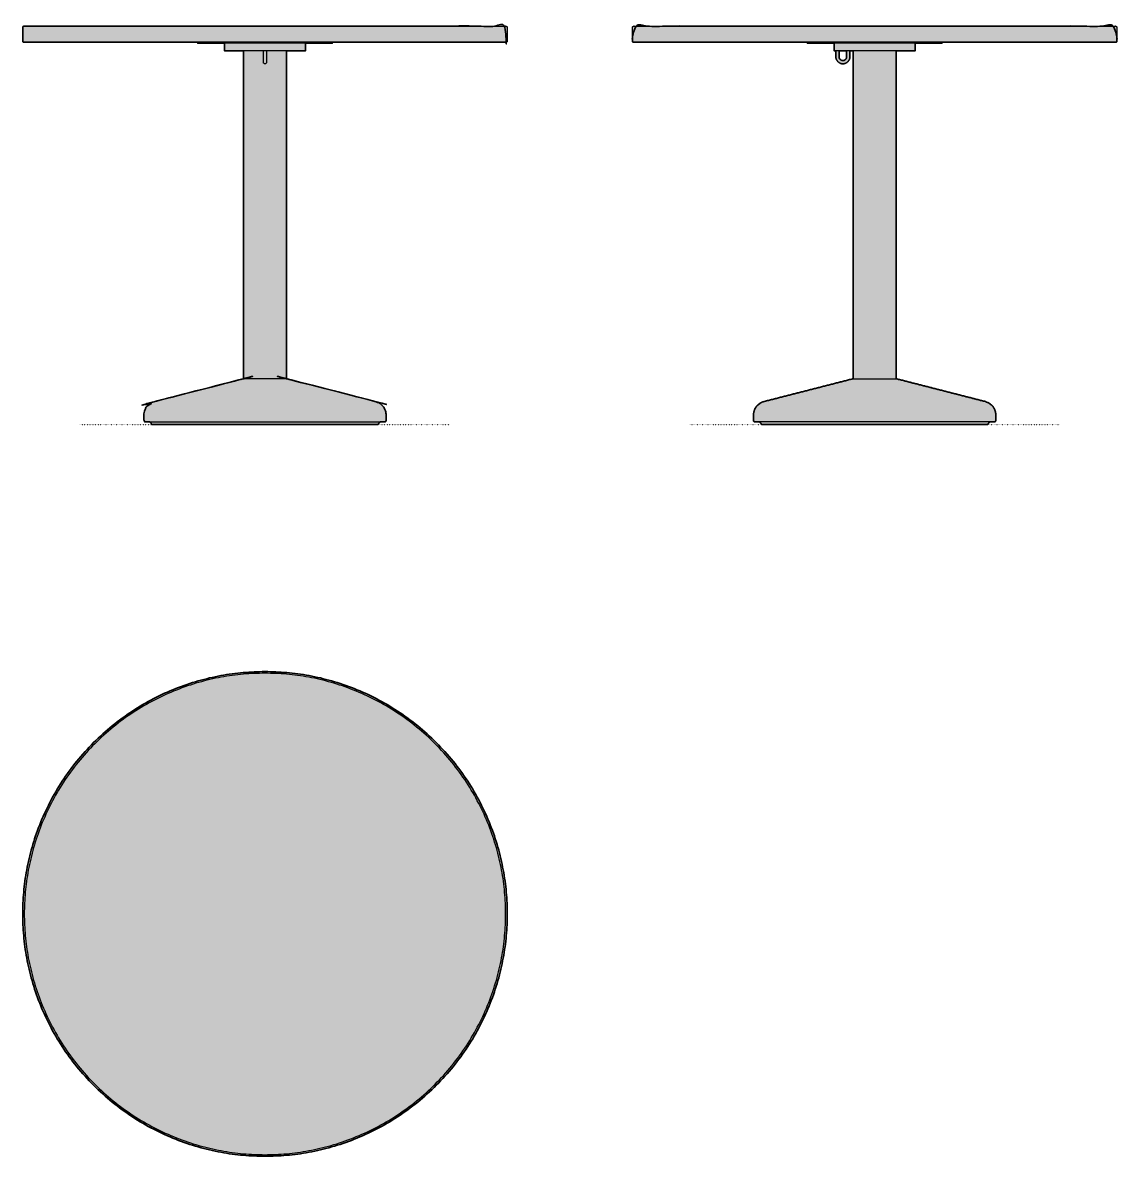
# Model space of a CAD drawing. Header units: millimetres. Extents: x -106 to 1927, y -1359 to 746.
import ezdxf

# ---------------------------------------------------------------- set-up
doc = ezdxf.new("R2010")
doc.units = ezdxf.units.MM
doc.linetypes.add('Dots', pattern=[1, 0, -1])
doc.layers.add('Blocks', color=7, linetype='Continuous')
doc.layers.add('Blocks$Fill', color=7, linetype='Continuous', true_color=0xffffff)
for name, color, linetype, lineweight, true_color in [('Blocks$Inner', 7, 'Continuous', 25, 0x007f00), ('Blocks$Outline', 7, 'Continuous', 35, 0xff3f3f), ('Groud', 7, 'Dots', 25, 0x243775)]:
    doc.layers.add(name, color=color, linetype=linetype, lineweight=lineweight, true_color=true_color)

# ---------------------------------------------------------------- blocks, each defined once
blk = doc.blocks.new('Ceramic Table Ø90 Top')
at = {"layer": 'Blocks$Fill'}
blk.add_hatch(color=256, dxfattribs=at).paths.add_polyline_path([(450, -450), (440, -449.9), (429.9, -449.6), (419.8, -449), (409.6, -448.2), (399.3, -447.1), (388.9, -445.8), (378.5, -444.3), (368.1, -442.5), (357.7, -440.4), (347.2, -438.1), (336.7, -435.5), (326.2, -432.6), (315.7, -429.5), (305.2, -426.1), (294.8, -422.4), (284.4, -418.4), (274, -414.2), (263.7, -409.6), (253.5, -404.8), (243.3, -399.7), (233.3, -394.4), (223.3, -388.7), (213.5, -382.8), (203.8, -376.6), (194.2, -370.2), (184.7, -363.5), (175.5, -356.6), (166.4, -349.4), (157.4, -341.9), (148.7, -334.2), (140.1, -326.3), (131.8, -318.2), (123.7, -309.9), (115.8, -301.3), (108.1, -292.6), (100.6, -283.6), (93.4, -274.5), (86.5, -265.3), (79.8, -255.8), (73.4, -246.2), (67.2, -236.5), (61.3, -226.7), (55.6, -216.7), (50.3, -206.7), (45.2, -196.5), (40.4, -186.3), (35.8, -176), (31.6, -165.6), (27.6, -155.2), (23.9, -144.8), (20.5, -134.3), (17.4, -123.8), (14.5, -113.3), (11.9, -102.8), (9.6, -92.3), (7.5, -81.9), (5.7, -71.5), (4.2, -61.1), (2.9, -50.7), (1.8, -40.4), (1, -30.2), (0.4, -20.1), (0.1, -10), (0, 0), (0.1, 10), (0.4, 20.1), (1, 30.2), (1.8, 40.4), (2.9, 50.7), (4.2, 61.1), (5.7, 71.5), (7.5, 81.9), (9.6, 92.3), (11.9, 102.8), (14.5, 113.3), (17.4, 123.8), (20.5, 134.3), (23.9, 144.8), (27.6, 155.2), (31.6, 165.6), (35.8, 176), (40.4, 186.3), (45.2, 196.5), (50.3, 206.7), (55.6, 216.7), (61.3, 226.7), (67.2, 236.5), (73.4, 246.2), (79.8, 255.8), (86.5, 265.3), (93.4, 274.5), (100.6, 283.6), (108.1, 292.6), (115.8, 301.3), (123.7, 309.9), (131.8, 318.2), (140.1, 326.3), (148.7, 334.2), (157.4, 341.9), (166.4, 349.4), (175.5, 356.6), (184.7, 363.5), (194.2, 370.2), (203.8, 376.6), (213.5, 382.8), (223.3, 388.7), (233.3, 394.4), (243.3, 399.7), (253.5, 404.8), (263.7, 409.6), (274, 414.2), (284.4, 418.4), (294.8, 422.4), (305.2, 426.1), (315.7, 429.5), (326.2, 432.6), (336.7, 435.5), (347.2, 438.1), (357.7, 440.4), (368.1, 442.5), (378.5, 444.3), (388.9, 445.8), (399.3, 447.1), (409.6, 448.2), (419.8, 449), (429.9, 449.6), (440, 449.9), (450, 450), (460, 449.9), (470.1, 449.6), (480.2, 449), (490.4, 448.2), (500.7, 447.1), (511.1, 445.8), (521.5, 444.3), (531.9, 442.5), (542.3, 440.4), (552.8, 438.1), (563.3, 435.5), (573.8, 432.6), (584.3, 429.5), (594.8, 426.1), (605.2, 422.4), (615.6, 418.4), (626, 414.2), (636.3, 409.6), (646.5, 404.8), (656.7, 399.7), (666.7, 394.4), (676.7, 388.7), (686.5, 382.8), (696.2, 376.6), (705.8, 370.2), (715.3, 363.5), (724.5, 356.6), (733.6, 349.4), (742.6, 341.9), (751.3, 334.2), (759.9, 326.3), (768.2, 318.2), (776.3, 309.9), (784.2, 301.3), (791.9, 292.6), (799.4, 283.6), (806.6, 274.5), (813.5, 265.3), (820.2, 255.8), (826.6, 246.2), (832.8, 236.5), (838.7, 226.7), (844.4, 216.7), (849.7, 206.7), (854.8, 196.5), (859.6, 186.3), (864.2, 176), (868.4, 165.6), (872.4, 155.2), (876.1, 144.8), (879.5, 134.3), (882.6, 123.8), (885.5, 113.3), (888.1, 102.8), (890.4, 92.3), (892.5, 81.9), (894.3, 71.5), (895.8, 61.1), (897.1, 50.7), (898.2, 40.4), (899, 30.2), (899.6, 20.1), (899.9, 10), (900, 0), (899.9, -10), (899.6, -20.1), (899, -30.2), (898.2, -40.4), (897.1, -50.7), (895.8, -61.1), (894.3, -71.5), (892.5, -81.9), (890.4, -92.3), (888.1, -102.8), (885.5, -113.3), (882.6, -123.8), (879.5, -134.3), (876.1, -144.8), (872.4, -155.2), (868.4, -165.6), (864.2, -176), (859.6, -186.3), (854.8, -196.5), (849.7, -206.7), (844.4, -216.7), (838.7, -226.7), (832.8, -236.5), (826.6, -246.2), (820.2, -255.8), (813.5, -265.3), (806.6, -274.5), (799.4, -283.6), (791.9, -292.6), (784.2, -301.3), (776.3, -309.9), (768.2, -318.2), (759.9, -326.3), (751.3, -334.2), (742.6, -341.9), (733.6, -349.4), (724.5, -356.6), (715.3, -363.5), (705.8, -370.2), (696.2, -376.6), (686.5, -382.8), (676.7, -388.7), (666.7, -394.4), (656.7, -399.7), (646.5, -404.8), (636.3, -409.6), (626, -414.2), (615.6, -418.4), (605.2, -422.4), (594.8, -426.1), (584.3, -429.5), (573.8, -432.6), (563.3, -435.5), (552.8, -438.1), (542.3, -440.4), (531.9, -442.5), (521.5, -444.3), (511.1, -445.8), (500.7, -447.1), (490.4, -448.2), (480.2, -449), (470.1, -449.6), (460, -449.9)], flags=0)
at = {"layer": 'Blocks$Inner'}
for points, knots in [([(450, 450), (0, 450), (0, 0), (0, -450), (450, -450)], [1413.716694, 1413.716694, 1413.716694, 2120.575041, 2120.575041, 2827.433388, 2827.433388, 2827.433388]), ([(450, 447), (3, 447), (3, 0), (3, -447), (450, -447)], [4245.862471, 4245.862471, 4245.862471, 4948.008152, 4948.008152, 5650.153833, 5650.153833, 5650.153833]), ([(450, -450), (900, -450), (900, 0), (900, 450), (450, 450)], [2827.433388, 2827.433388, 2827.433388, 3534.291735, 3534.291735, 4241.150082, 4241.150082, 4241.150082]), ([(450, -447), (897, -447), (897, 0), (897, 447), (450, 447)], [5650.153833, 5650.153833, 5650.153833, 6352.299514, 6352.299514, 7054.445195, 7054.445195, 7054.445195])]:
    blk.add_rational_spline(points, [1, 0.707106781187, 1, 0.707106781187, 1], degree=2, knots=knots, dxfattribs=at)
for points in [[(450, 450), (450, 450), (450, 447)], [(450, -447), (450, -450), (450, -450)]]:
    blk.add_rational_spline(points, [1, 0.707106780659, 1], degree=2, dxfattribs=at)
at = {"layer": 'Blocks$Outline'}
for points, knots in [([(450, -450), (0, -450), (0, 0), (0, 450), (450, 450)], [-2827.433388, -2827.433388, -2827.433388, -2120.575041, -2120.575041, -1413.716694, -1413.716694, -1413.716694]), ([(450, 450), (900, 450), (900, 0), (900, -450), (450, -450)], [-1413.716694, -1413.716694, -1413.716694, -706.858347, -706.858347, 0, 0, 0])]:
    blk.add_rational_spline(points, [1, 0.707106781187, 1, 0.707106781187, 1], degree=2, knots=knots, dxfattribs=at)
blk = doc.blocks.new('Ceramic Table Ø90 Side')
at = {"layer": 'Blocks$Fill'}
h = blk.add_hatch(color=256, dxfattribs=at)
h.paths.add_polyline_path([(384.7, 85), (549.2, 42.9), (549.7, 42.8), (550.2, 42.6), (550.7, 42.5), (551.2, 42.3), (551.7, 42.1), (552.2, 41.9), (552.7, 41.7), (553.2, 41.5), (553.7, 41.3), (554.2, 41.1), (554.7, 40.8), (555.1, 40.6), (555.6, 40.3), (556.1, 40), (556.5, 39.8), (557, 39.5), (557.4, 39.2), (557.8, 38.9), (558.3, 38.5), (558.7, 38.2), (559.1, 37.9), (559.5, 37.5), (559.9, 37.2), (560.3, 36.8), (560.7, 36.5), (561.1, 36.1), (561.5, 35.7), (561.9, 35.3), (562.2, 34.9), (562.6, 34.5), (562.9, 34.1), (563.2, 33.7), (563.6, 33.2), (564, 32.6), (564.4, 32.1), (564.7, 31.6), (565, 31), (565.4, 30.5), (565.7, 29.9), (566, 29.3), (566.2, 28.8), (566.5, 28.2), (566.8, 27.6), (567, 27), (567.2, 26.4), (567.4, 25.8), (567.6, 25.2), (567.8, 24.5), (568, 23.7), (568.2, 22.9), (568.3, 22), (568.5, 21.2), (568.6, 20.3), (568.6, 19.5), (568.7, 18.6), (568.7, 17.7), (568.7, 8), (568.7, 7.6), (568.6, 7.3), (568.5, 6.9), (568.3, 6.5), (568.1, 6.2), (567.8, 5.9), (567.5, 5.6), (567.2, 5.4), (566.8, 5.2), (566.4, 5.1), (566.1, 5), (565.7, 5), (565.7, 5), (565.7, 5), (558.1, 5), (558, 5), (558, 5), (557.9, 5), (557.8, 5), (557.7, 5), (557.7, 5), (557.6, 4.9), (557.5, 4.9), (557.4, 4.9), (557.3, 4.9), (557.3, 4.8), (557.2, 4.8), (557.1, 4.8), (557, 4.8), (557, 4.7), (556.9, 4.7), (556.8, 4.6), (556.8, 4.6), (556.7, 4.5), (556.6, 4.5), (556.6, 4.4), (556.5, 4.4), (556.4, 4.3), (556.4, 4.3), (556.3, 4.2), (556.3, 4.2), (556.2, 4.1), (556.2, 4), (556.1, 4), (556.1, 3.9), (556, 3.9), (556, 3.8), (554.4, 1.2), (554.3, 1), (554.2, 0.9), (554, 0.7), (553.9, 0.6), (553.7, 0.4), (553.5, 0.3), (553.3, 0.2), (553.1, 0.1), (552.9, 0.1), (552.7, 0), (552.5, 0), (552.3, 0), (552.3, 0), (135.1, 0), (135.1, 0), (134.9, 0), (134.7, 0), (134.5, 0.1), (134.3, 0.1), (134.1, 0.2), (133.9, 0.3), (133.7, 0.4), (133.5, 0.6), (133.4, 0.7), (133.2, 0.9), (133.1, 1), (133, 1.2), (131.4, 3.8), (131.4, 3.9), (131.3, 3.9), (131.3, 4), (131.3, 4), (131.2, 4.1), (131.2, 4.2), (131.1, 4.2), (131, 4.3), (131, 4.3), (130.9, 4.4), (130.9, 4.4), (130.8, 4.5), (130.7, 4.5), (130.7, 4.6), (130.6, 4.6), (130.5, 4.7), (130.5, 4.7), (130.4, 4.7), (130.3, 4.8), (130.2, 4.8), (130.2, 4.8), (130.1, 4.9), (130, 4.9), (129.9, 4.9), (129.9, 4.9), (129.8, 4.9), (129.7, 5), (129.6, 5), (129.6, 5), (129.5, 5), (129.4, 5), (129.3, 5), (123.5, 5), (122.2, 5), (121.8, 5), (121.7, 5), (121.7, 5), (121.7, 5), (121.7, 5), (121.7, 5), (121.7, 5), (121.3, 5), (121, 5.1), (120.6, 5.2), (120.2, 5.4), (119.9, 5.6), (119.6, 5.9), (119.3, 6.2), (119.1, 6.5), (118.9, 6.9), (118.8, 7.3), (118.7, 7.6), (118.7, 8), (118.7, 17.7), (118.7, 18.6), (118.8, 19.5), (118.8, 20.3), (118.9, 21.2), (119.1, 22), (119.2, 22.9), (119.4, 23.7), (119.6, 24.5), (119.8, 25.2), (120, 25.8), (120.2, 26.4), (120.4, 27), (120.7, 27.6), (120.9, 28.2), (121.2, 28.8), (121.4, 29.3), (121.7, 29.9), (122, 30.5), (122.4, 31), (122.7, 31.6), (123, 32.1), (123.4, 32.6), (123.8, 33.2), (124.2, 33.7), (124.5, 34.1), (124.9, 34.5), (125.2, 34.9), (125.6, 35.3), (125.9, 35.7), (126.3, 36.1), (126.7, 36.5), (127.1, 36.8), (127.5, 37.2), (127.9, 37.5), (128.3, 37.9), (128.7, 38.2), (129.1, 38.5), (129.6, 38.9), (130, 39.2), (130.4, 39.5), (130.9, 39.8), (131.4, 40), (131.8, 40.3), (132.3, 40.6), (132.8, 40.8), (133.2, 41.1), (133.7, 41.3), (134.2, 41.5), (134.7, 41.7), (135.2, 41.9), (135.7, 42.1), (136.2, 42.3), (136.7, 42.5), (137.2, 42.6), (137.7, 42.8), (138.3, 42.9), (302.7, 85), (302.7, 85), (303.7, 85), (303.7, 694), (297.7, 694), (297.7, 683), (297.7, 682.7), (297.7, 682.4), (297.7, 682.1), (297.7, 681.8), (297.6, 681.5), (297.6, 681.2), (297.5, 680.9), (297.5, 680.6), (297.4, 680.3), (297.4, 680), (297.3, 679.7), (297.2, 679.4), (297.1, 679.1), (297, 678.8), (296.9, 678.5), (296.8, 678.2), (296.7, 677.9), (296.5, 677.6), (296.4, 677.3), (296.3, 677), (296.1, 676.7), (295.9, 676.5), (295.8, 676.2), (295.6, 675.9), (295.4, 675.6), (295.2, 675.3), (295, 675.1), (294.8, 674.8), (294.6, 674.6), (294.4, 674.3), (294.1, 674.1), (293.9, 673.8), (293.7, 673.6), (293.4, 673.3), (293.2, 673.1), (292.9, 672.9), (292.6, 672.7), (292.4, 672.5), (292.1, 672.3), (291.8, 672.1), (291.5, 671.9), (291.3, 671.8), (291, 671.6), (290.7, 671.5), (290.4, 671.3), (290.1, 671.2), (289.8, 671), (289.5, 670.9), (289.2, 670.8), (288.9, 670.7), (288.6, 670.6), (288.3, 670.5), (288, 670.4), (287.7, 670.3), (287.4, 670.3), (287.1, 670.2), (286.8, 670.2), (286.5, 670.1), (286.2, 670.1), (285.9, 670.1), (285.6, 670), (285.3, 670), (285, 670), (284.7, 670), (284.4, 670), (284.1, 670), (283.8, 670), (283.5, 670.1), (283.2, 670.1), (282.9, 670.1), (282.6, 670.2), (282.3, 670.2), (282, 670.3), (281.7, 670.3), (281.4, 670.4), (281.1, 670.5), (280.8, 670.6), (280.5, 670.7), (280.2, 670.8), (279.9, 670.9), (279.6, 671), (279.3, 671.2), (279, 671.3), (278.7, 671.5), (278.4, 671.6), (278.2, 671.8), (277.9, 671.9), (277.6, 672.1), (277.3, 672.3), (277, 672.5), (276.8, 672.7), (276.5, 672.9), (276.3, 673.1), (276, 673.3), (275.8, 673.6), (275.5, 673.8), (275.3, 674.1), (275.1, 674.3), (274.8, 674.6), (274.6, 674.8), (274.4, 675.1), (274.2, 675.3), (274, 675.6), (273.8, 675.9), (273.6, 676.2), (273.5, 676.5), (273.3, 676.7), (273.2, 677), (273, 677.3), (272.9, 677.6), (272.7, 677.9), (272.6, 678.2), (272.5, 678.5), (272.4, 678.8), (272.3, 679.1), (272.2, 679.4), (272.1, 679.7), (272.1, 680), (272, 680.3), (271.9, 680.6), (271.9, 680.9), (271.8, 681.2), (271.8, 681.5), (271.8, 681.8), (271.7, 682.1), (271.7, 682.4), (271.7, 682.7), (271.7, 683), (271.7, 694), (268.7, 694), (268.7, 694), (268.7, 700), (268.7, 708), (218.7, 708), (218.7, 708), (218.7, 710), (-104.3, 710), (-104.3, 710), (-104.3, 710), (-104.4, 710), (-104.4, 710), (-104.5, 710), (-104.5, 710), (-104.6, 710), (-104.6, 710), (-104.7, 710), (-104.7, 710), (-104.7, 710.1), (-104.8, 710.1), (-104.8, 710.1), (-104.9, 710.1), (-104.9, 710.1), (-105, 710.1), (-105, 710.1), (-105.1, 710.2), (-105.1, 710.2), (-105.2, 710.2), (-105.2, 710.2), (-105.3, 710.3), (-105.3, 710.3), (-105.3, 710.3), (-105.4, 710.3), (-105.4, 710.4), (-105.5, 710.4), (-105.5, 710.4), (-105.6, 710.5), (-105.6, 710.5), (-105.6, 710.5), (-105.7, 710.6), (-105.7, 710.6), (-105.7, 710.6), (-105.8, 710.7), (-105.8, 710.7), (-105.8, 710.7), (-105.9, 710.8), (-105.9, 710.8), (-105.9, 710.9), (-106, 710.9), (-106, 711), (-106, 711), (-106, 711), (-106.1, 711.1), (-106.1, 711.1), (-106.1, 711.2), (-106.1, 711.2), (-106.2, 711.3), (-106.2, 711.3), (-106.2, 711.4), (-106.2, 711.4), (-106.2, 711.5), (-106.2, 711.5), (-106.2, 711.5), (-106.3, 711.6), (-106.3, 711.6), (-106.3, 711.7), (-106.3, 711.7), (-106.3, 711.8), (-106.3, 711.8), (-106.3, 711.9), (-106.3, 711.9), (-106.3, 712), (-106.3, 712), (-106.3, 737), (-106.3, 737.1), (-106.3, 737.1), (-106.3, 737.2), (-106.3, 737.3), (-106.3, 737.3), (-106.3, 737.4), (-106.3, 737.5), (-106.2, 737.6), (-106.2, 737.6), (-106.2, 737.7), (-106.2, 737.8), (-106.2, 737.8), (-106.2, 737.9), (-106.1, 738), (-106.1, 738), (-106.1, 738.1), (-106.1, 738.2), (-106, 738.2), (-106, 738.3), (-106, 738.4), (-105.9, 738.4), (-105.9, 738.5), (-105.8, 738.6), (-105.8, 738.6), (-105.8, 738.7), (-105.7, 738.8), (-105.7, 738.8), (-105.6, 738.9), (-105.6, 739), (-105.5, 739), (-105.5, 739.1), (-105.4, 739.1), (-105.4, 739.2), (-105.3, 739.2), (-105.2, 739.3), (-105.2, 739.3), (-105.1, 739.4), (-105.1, 739.4), (-105, 739.5), (-104.9, 739.5), (-104.9, 739.6), (-104.8, 739.6), (-104.7, 739.6), (-104.7, 739.7), (-104.6, 739.7), (-104.5, 739.7), (-104.5, 739.8), (-104.4, 739.8), (-104.3, 739.8), (-104.3, 739.8), (-104.2, 739.9), (-104.1, 739.9), (-104, 739.9), (-104, 739.9), (-103.9, 739.9), (-103.8, 740), (-103.8, 740), (-103.7, 740), (-103.6, 740), (-103.6, 740), (-103.5, 740), (-103.4, 740), (-103.4, 740), (-103.3, 740), (-103.3, 740), (343.7, 740), (790.7, 740), (790.7, 740), (790.8, 740), (790.8, 740), (790.9, 740), (791, 740), (791, 740), (791.1, 740), (791.2, 740), (791.3, 740), (791.3, 739.9), (791.4, 739.9), (791.5, 739.9), (791.5, 739.9), (791.6, 739.9), (791.7, 739.8), (791.7, 739.8), (791.8, 739.8), (791.9, 739.8), (791.9, 739.7), (792, 739.7), (792.1, 739.7), (792.2, 739.6), (792.2, 739.6), (792.3, 739.6), (792.3, 739.5), (792.4, 739.5), (792.5, 739.4), (792.5, 739.4), (792.6, 739.3), (792.7, 739.3), (792.7, 739.2), (792.8, 739.2), (792.8, 739.1), (792.9, 739.1), (792.9, 739), (793, 739), (793, 738.9), (793.1, 738.8), (793.1, 738.8), (793.2, 738.7), (793.2, 738.6), (793.3, 738.6), (793.3, 738.5), (793.3, 738.4), (793.4, 738.4), (793.4, 738.3), (793.4, 738.2), (793.5, 738.2), (793.5, 738.1), (793.5, 738), (793.5, 738), (793.6, 737.9), (793.6, 737.8), (793.6, 737.8), (793.6, 737.7), (793.6, 737.6), (793.7, 737.6), (793.7, 737.5), (793.7, 737.4), (793.7, 737.3), (793.7, 737.3), (793.7, 737.2), (793.7, 737.1), (793.7, 737.1), (793.7, 737), (793.7, 712), (793.7, 712), (793.7, 711.9), (793.7, 711.9), (793.7, 711.8), (793.7, 711.8), (793.7, 711.7), (793.7, 711.7), (793.7, 711.6), (793.7, 711.6), (793.7, 711.5), (793.6, 711.5), (793.6, 711.5), (793.6, 711.4), (793.6, 711.4), (793.6, 711.3), (793.6, 711.3), (793.5, 711.2), (793.5, 711.2), (793.5, 711.1), (793.5, 711.1), (793.5, 711), (793.4, 711), (793.4, 711), (793.4, 710.9), (793.4, 710.9), (793.3, 710.8), (793.3, 710.8), (793.3, 710.7), (793.2, 710.7), (793.2, 710.7), (793.2, 710.6), (793.1, 710.6), (793.1, 710.6), (793, 710.5), (793, 710.5), (793, 710.5), (792.9, 710.4), (792.9, 710.4), (792.8, 710.4), (792.8, 710.3), (792.8, 710.3), (792.7, 710.3), (792.7, 710.3), (792.6, 710.2), (792.6, 710.2), (792.5, 710.2), (792.5, 710.2), (792.4, 710.1), (792.4, 710.1), (792.4, 710.1), (792.3, 710.1), (792.3, 710.1), (792.2, 710.1), (792.2, 710.1), (792.1, 710), (792.1, 710), (792, 710), (792, 710), (791.9, 710), (791.9, 710), (791.8, 710), (791.8, 710), (791.8, 710), (791.7, 710), (791.7, 710), (468.7, 710), (468.7, 708), (468.7, 708), (418.7, 708), (418.7, 694), (418.7, 694), (383.7, 694), (383.7, 85), (384.7, 85)], flags=0)
h.paths.add_polyline_path([(277.7, 694), (277.7, 683), (277.7, 682.8), (277.7, 682.7), (277.7, 682.5), (277.7, 682.4), (277.8, 682.2), (277.8, 682.1), (277.8, 681.9), (277.8, 681.7), (277.9, 681.6), (277.9, 681.4), (277.9, 681.2), (278, 681.1), (278, 680.9), (278.1, 680.8), (278.1, 680.6), (278.2, 680.4), (278.3, 680.3), (278.3, 680.1), (278.4, 679.9), (278.5, 679.8), (278.6, 679.6), (278.7, 679.5), (278.8, 679.3), (278.8, 679.2), (278.9, 679), (279.1, 678.9), (279.2, 678.7), (279.3, 678.6), (279.4, 678.5), (279.5, 678.3), (279.6, 678.2), (279.8, 678.1), (279.9, 677.9), (280, 677.8), (280.2, 677.7), (280.3, 677.6), (280.4, 677.5), (280.6, 677.4), (280.7, 677.2), (280.9, 677.1), (281, 677.1), (281.2, 677), (281.3, 676.9), (281.5, 676.8), (281.6, 676.7), (281.8, 676.6), (282, 676.6), (282.1, 676.5), (282.3, 676.4), (282.5, 676.4), (282.6, 676.3), (282.8, 676.3), (282.9, 676.2), (283.1, 676.2), (283.3, 676.2), (283.4, 676.1), (283.6, 676.1), (283.8, 676.1), (283.9, 676), (284.1, 676), (284.2, 676), (284.4, 676), (284.5, 676), (284.7, 676), (284.9, 676), (285, 676), (285.2, 676), (285.3, 676), (285.5, 676), (285.7, 676.1), (285.8, 676.1), (286, 676.1), (286.1, 676.2), (286.3, 676.2), (286.5, 676.2), (286.6, 676.3), (286.8, 676.3), (287, 676.4), (287.1, 676.4), (287.3, 676.5), (287.4, 676.6), (287.6, 676.6), (287.8, 676.7), (287.9, 676.8), (288.1, 676.9), (288.2, 677), (288.4, 677.1), (288.5, 677.1), (288.7, 677.2), (288.8, 677.4), (289, 677.5), (289.1, 677.6), (289.3, 677.7), (289.4, 677.8), (289.5, 677.9), (289.7, 678.1), (289.8, 678.2), (289.9, 678.3), (290, 678.5), (290.1, 678.6), (290.3, 678.7), (290.4, 678.9), (290.5, 679), (290.6, 679.2), (290.7, 679.3), (290.8, 679.5), (290.8, 679.6), (290.9, 679.8), (291, 679.9), (291.1, 680.1), (291.1, 680.3), (291.2, 680.4), (291.3, 680.6), (291.3, 680.8), (291.4, 680.9), (291.4, 681.1), (291.5, 681.2), (291.5, 681.4), (291.6, 681.6), (291.6, 681.7), (291.6, 681.9), (291.6, 682.1), (291.7, 682.2), (291.7, 682.4), (291.7, 682.5), (291.7, 682.7), (291.7, 682.8), (291.7, 683), (291.7, 694)], flags=0)
at = {"layer": 'Blocks$Inner'}
for points in [[(268.7, 694), (268.7, 700), (268.7, 708)], [(418.7, 708), (418.7, 700), (418.7, 694)], [(133, 1.2), (133.1, 1), (133.2, 0.9), (133.4, 0.7), (133.5, 0.6), (133.7, 0.4), (133.9, 0.3), (134.1, 0.2), (134.3, 0.1), (134.5, 0.1), (134.7, 0), (134.9, 0), (135.1, 0)], [(552.3, 0), (552.5, 0), (552.7, 0), (552.9, 0.1), (553.1, 0.1), (553.3, 0.2), (553.5, 0.3), (553.7, 0.4), (553.9, 0.6), (554, 0.7), (554.2, 0.9), (554.3, 1), (554.4, 1.2)]]:
    blk.add_lwpolyline(points, dxfattribs=at)
for points, weights, knots in [([(-106.3, 737), (-106.3, 738.2), (-105.4, 739.1), (-104.5, 740), (-103.3, 740)], [1, 0.85355339033, 0.85355339033, 0.85355339033, 1], [795.457136, 795.457136, 795.457136, 797.942418, 797.942418, 800.427699, 800.427699, 800.427699]), ([(790.7, 740), (791.9, 740), (792.8, 739.1), (793.7, 738.2), (793.7, 737)], [1, 0.85355339033, 0.85355339033, 0.85355339033, 1], [-673.573797, -673.573797, -673.573797, -671.088515, -671.088515, -668.603234, -668.603234, -668.603234]), ([(-104.3, 710), (-105.1, 710), (-105.7, 710.6), (-106.3, 711.2), (-106.3, 712)], [1, 0.853553390197, 0.853553390197, 0.853553390197, 1], [767.143428, 767.143428, 767.143428, 768.800282, 768.800282, 770.457136, 770.457136, 770.457136]), ([(793.7, 712), (793.7, 711.2), (793.1, 710.6), (792.5, 710), (791.7, 710)], [1, 0.853553390197, 0.853553390197, 0.853553390197, 1], [-643.603234, -643.603234, -643.603234, -641.94638, -641.94638, -640.289526, -640.289526, -640.289526]), ([(418.7, 694), (418.7, 694), (343.7, 694), (268.7, 694), (268.7, 694)], [1, 0.707106781187, 1, 0.707106781187, 1], [6, 6, 6, 123.809725, 123.809725, 241.619449, 241.619449, 241.619449])]:
    blk.add_rational_spline(points, weights, degree=2, knots=knots, dxfattribs=at)
for points, degree in [([(-106.3, 712), (-106.3, 737)], 1), ([(793.7, 737), (793.7, 712)], 1), ([(218.7, 708), (218.7, 710)], 1), ([(468.7, 710), (468.7, 708)], 1), ([(271.7, 683), (271.7, 694)], 1), ([(277.7, 694), (277.7, 683)], 1), ([(291.7, 683), (291.7, 694)], 1), ([(297.7, 694), (297.7, 683)], 1), ([(303.7, 85), (303.7, 694)], 1), ([(383.7, 85), (383.7, 694)], 1), ([(131.4, 3.8), (132.2, 2.5), (133, 1.2)], 2), ([(554.4, 1.2), (555.2, 2.5), (556, 3.8)], 2)]:
    blk.add_open_spline(points, degree=degree, dxfattribs=at)
for points, weights in [([(-103.3, 740), (-103.3, 740), (343.7, 740)], [1, 0.707106781187, 1]), ([(343.7, 740), (790.7, 740), (790.7, 740)], [1, 0.707106781187, 1]), ([(343.7, 710), (-104.3, 710), (-104.3, 710)], [1, 0.707106781187, 1]), ([(343.7, 708), (218.7, 708), (218.7, 708)], [1, 0.707106781187, 1]), ([(791.7, 710), (791.7, 710), (343.7, 710)], [1, 0.707106781187, 1]), ([(468.7, 708), (468.7, 708), (343.7, 708)], [1, 0.707106781187, 1]), ([(302.7, 85), (302.7, 85), (343.7, 85)], [1, 0.707106901629, 0.999999759115]), ([(343.7, 85), (384.7, 85), (384.7, 85)], [1, 0.707106781187, 1]), ([(384.7, 85), (384.7, 85), (383.7, 85)], [1, 0.955998984626, 0.925218414313]), ([(343.7, 5), (121.7, 5), (121.7, 5)], [0.99999996477, 0.707106804287, 1.00000000454]), ([(121.7, 5), (121.7, 5), (129.3, 5)], [1.00000000454, 0.948236282559, 0.914769214299]), ([(129.3, 5), (130.7, 5), (131.4, 3.8)], [1, 0.870199906756, 1.00000000005]), ([(135.1, 0), (135.1, 0), (343.7, 0)], [1, 0.70710678264, 0.99999994949]), ([(565.7, 5), (565.7, 5), (343.7, 5)], [0.999998992658, 0.707107310231, 0.99999996477]), ([(343.7, 0), (552.3, 0), (552.3, 0)], [0.99999994949, 0.707106806406, 1]), ([(556, 3.8), (556.7, 5), (558.1, 5)], [1.00000000005, 0.870199906756, 1]), ([(558.1, 5), (565.7, 5), (565.7, 5)], [0.914770323119, 0.948237140064, 1.00000000454])]:
    blk.add_rational_spline(points, weights, degree=2, dxfattribs=at)
for points, degree, knots in [([(297.7, 683), (297.7, 682.6), (297.7, 682.2), (297.7, 681.8), (297.6, 681.4), (297.6, 681), (297.5, 680.6), (297.4, 680.2), (297.3, 679.8), (297.2, 679.4), (297.1, 679), (297, 678.6), (296.8, 678.2), (296.6, 677.8), (296.5, 677.4), (296.3, 677), (296.1, 676.6), (295.8, 676.3), (295.6, 675.9), (295.3, 675.5), (295.1, 675.2), (294.8, 674.8), (294.5, 674.5), (294.2, 674.1), (293.9, 673.8), (293.6, 673.5), (293.2, 673.2), (292.9, 672.9), (292.6, 672.6), (292.2, 672.4), (291.8, 672.1), (291.5, 671.9), (291.1, 671.7), (290.7, 671.5), (290.3, 671.3), (289.9, 671.1), (289.5, 670.9), (289.1, 670.8), (288.7, 670.6), (288.3, 670.5), (287.9, 670.4), (287.5, 670.3), (287.1, 670.2), (286.7, 670.1), (286.3, 670.1), (285.9, 670.1), (285.5, 670), (285.1, 670), (284.7, 670), (284.3, 670), (283.9, 670), (283.5, 670.1), (283.1, 670.1), (282.7, 670.1), (282.3, 670.2), (281.9, 670.3), (281.5, 670.4), (281.1, 670.5), (280.7, 670.6), (280.3, 670.8), (279.9, 670.9), (279.5, 671.1), (279.1, 671.3), (278.7, 671.5), (278.3, 671.7), (278, 671.9), (277.6, 672.1), (277.2, 672.4), (276.9, 672.6), (276.5, 672.9), (276.2, 673.2), (275.8, 673.5), (275.5, 673.8), (275.2, 674.1), (274.9, 674.5), (274.6, 674.8), (274.3, 675.2), (274.1, 675.5), (273.8, 675.9), (273.6, 676.3), (273.4, 676.6), (273.2, 677), (273, 677.4), (272.8, 677.8), (272.6, 678.2), (272.5, 678.6), (272.3, 679), (272.2, 679.4), (272.1, 679.8), (272, 680.2), (271.9, 680.6), (271.9, 681), (271.8, 681.4), (271.8, 681.8), (271.7, 682.2), (271.7, 682.6), (271.7, 683)], 3, [11, 11, 11, 11, 12.170086, 12.170086, 12.170086, 13.379587, 13.379587, 13.379587, 14.625147, 14.625147, 14.625147, 15.902284, 15.902284, 15.902284, 17.20594, 17.20594, 17.20594, 18.530275, 18.530275, 18.530275, 19.868687, 19.868687, 19.868687, 21.214287, 21.214287, 21.214287, 22.559872, 22.559872, 22.559872, 23.898296, 23.898296, 23.898296, 25.222664, 25.222664, 25.222664, 26.526287, 26.526287, 26.526287, 27.803531, 27.803531, 27.803531, 29.048974, 29.048974, 29.048974, 30.258551, 30.258551, 30.258551, 31.428604, 31.428604, 31.428604, 32.59869, 32.59869, 32.59869, 33.808193, 33.808193, 33.808193, 35.053755, 35.053755, 35.053755, 36.330855, 36.330855, 36.330855, 37.634541, 37.634541, 37.634541, 38.958887, 38.958887, 38.958887, 40.297299, 40.297299, 40.297299, 41.642899, 41.642899, 41.642899, 42.988485, 42.988485, 42.988485, 44.326908, 44.326908, 44.326908, 45.651213, 45.651213, 45.651213, 46.954899, 46.954899, 46.954899, 48.232072, 48.232072, 48.232072, 49.477583, 49.477583, 49.477583, 50.687156, 50.687156, 50.687156, 51.857208, 51.857208, 51.857208, 51.857208]), ([(277.7, 683), (277.7, 682.8), (277.7, 682.6), (277.7, 682.4), (277.8, 682.2), (277.8, 681.9), (277.8, 681.7), (277.9, 681.5), (277.9, 681.3), (278, 681.1), (278, 680.9), (278.1, 680.6), (278.2, 680.4), (278.3, 680.2), (278.4, 680), (278.5, 679.8), (278.6, 679.6), (278.7, 679.4), (278.8, 679.2), (279, 679), (279.1, 678.8), (279.3, 678.6), (279.4, 678.4), (279.6, 678.2), (279.8, 678.1), (279.9, 677.9), (280.1, 677.7), (280.3, 677.6), (280.5, 677.4), (280.7, 677.3), (280.9, 677.1), (281.1, 677), (281.3, 676.9), (281.5, 676.8), (281.7, 676.7), (281.9, 676.6), (282.1, 676.5), (282.3, 676.4), (282.6, 676.3), (282.8, 676.3), (283, 676.2), (283.2, 676.2), (283.4, 676.1), (283.6, 676.1), (283.9, 676.1), (284.1, 676), (284.3, 676), (284.5, 676), (284.7, 676), (284.9, 676), (285.1, 676), (285.3, 676), (285.6, 676.1), (285.8, 676.1), (286, 676.1), (286.2, 676.2), (286.4, 676.2), (286.6, 676.3), (286.9, 676.3), (287.1, 676.4), (287.3, 676.5), (287.5, 676.6), (287.7, 676.7), (287.9, 676.8), (288.1, 676.9), (288.3, 677), (288.5, 677.1), (288.7, 677.3), (288.9, 677.4), (289.1, 677.6), (289.3, 677.7), (289.5, 677.9), (289.7, 678.1), (289.8, 678.2), (290, 678.4), (290.1, 678.6), (290.3, 678.8), (290.4, 679), (290.6, 679.2), (290.7, 679.4), (290.8, 679.6), (290.9, 679.8), (291, 680), (291.1, 680.2), (291.2, 680.4), (291.3, 680.6), (291.4, 680.9), (291.4, 681.1), (291.5, 681.3), (291.5, 681.5), (291.6, 681.7), (291.6, 681.9), (291.7, 682.2), (291.7, 682.4), (291.7, 682.6), (291.7, 682.8), (291.7, 683)], 3, [11, 11, 11, 11, 11.630028, 11.630028, 11.630028, 12.281336, 12.281336, 12.281336, 12.951996, 12.951996, 12.951996, 13.639704, 13.639704, 13.639704, 14.341689, 14.341689, 14.341689, 15.054777, 15.054777, 15.054777, 15.775466, 15.775466, 15.775466, 16.500012, 16.500012, 16.500012, 17.224566, 17.224566, 17.224566, 17.94525, 17.94525, 17.94525, 18.658359, 18.658359, 18.658359, 19.360343, 19.360343, 19.360343, 20.048013, 20.048013, 20.048013, 20.7187, 20.7187, 20.7187, 21.369971, 21.369971, 21.369971, 22.000017, 22.000017, 22.000017, 22.630046, 22.630046, 22.630046, 23.281357, 23.281357, 23.281357, 23.951979, 23.951979, 23.951979, 24.639727, 24.639727, 24.639727, 25.341677, 25.341677, 25.341677, 26.054799, 26.054799, 26.054799, 26.775488, 26.775488, 26.775488, 27.500034, 27.500034, 27.500034, 28.224588, 28.224588, 28.224588, 28.945272, 28.945272, 28.945272, 29.658375, 29.658375, 29.658375, 30.360343, 30.360343, 30.360343, 31.048033, 31.048033, 31.048033, 31.718719, 31.718719, 31.718719, 32.369988, 32.369988, 32.369988, 33.000035, 33.000035, 33.000035, 33.000035]), ([(118.7, 8), (118.7, 11.2), (118.7, 14.5), (118.7, 17.7), (118.7, 20), (119, 22.3), (119.6, 24.5), (120.5, 27.9), (122.1, 31), (124.2, 33.7), (127.7, 38.2), (132.7, 41.5), (138.3, 42.9), (193.1, 56.9), (247.9, 71), (302.7, 85)], 3, [12, 12, 12, 12, 21.723269, 21.723269, 21.723269, 28.649849, 28.649849, 28.649849, 38.973273, 38.973273, 38.973273, 56.449661, 56.449661, 56.449661, 226.196998, 226.196998, 226.196998, 226.196998]), ([(384.7, 85), (439.5, 71), (494.3, 56.9), (549.2, 42.9), (554.7, 41.5), (559.7, 38.2), (563.2, 33.7), (565.3, 31), (566.9, 27.9), (567.8, 24.5), (568.4, 22.3), (568.7, 20), (568.7, 17.7), (568.7, 14.5), (568.7, 11.2), (568.7, 8)], 3, [0.000006, 0.000006, 0.000006, 0.000006, 169.747337, 169.747337, 169.747337, 187.223725, 187.223725, 187.223725, 197.547149, 197.547149, 197.547149, 204.473729, 204.473729, 204.473729, 214.196998, 214.196998, 214.196998, 214.196998]), ([(121.7, 5), (121.3, 5), (121, 5.1), (120.6, 5.2), (120.2, 5.4), (119.9, 5.6), (119.6, 5.9), (119.3, 6.2), (119.1, 6.5), (118.9, 6.9), (118.8, 7.3), (118.7, 7.6), (118.7, 8)], 1, [0.000001, 0.000001, 1, 2, 3, 4, 5, 6, 7, 8, 9, 10, 11, 12, 12]), ([(568.7, 8), (568.7, 7.6), (568.6, 7.3), (568.5, 6.9), (568.3, 6.5), (568.1, 6.2), (567.8, 5.9), (567.5, 5.6), (567.2, 5.4), (566.8, 5.2), (566.4, 5.1), (566.1, 5), (565.7, 5)], 1, [214.196998, 214.196998, 215.196998, 216.196998, 217.196998, 218.196998, 219.196998, 220.196998, 221.196998, 222.196998, 223.196998, 224.196998, 225.196998, 226.196998, 226.196998])]:
    blk.add_open_spline(points, degree=degree, knots=knots, dxfattribs=at)
at = {"layer": 'Blocks$Outline'}
blk.add_lwpolyline([(303.7, 85), (303.7, 694)], dxfattribs=at)
for points, weights, degree, knots in [([(218.7, 710), (-104.3, 710), (-104.3, 710), (-105.1, 710), (-105.7, 710.6), (-106.3, 711.2), (-106.3, 712), (-106.3, 724.5), (-106.3, 737), (-106.3, 738.2), (-105.4, 739.1), (-104.5, 740), (-103.3, 740), (-103.3, 740), (343.7, 740)], [0.909816390669, 0.762781557979, 1, 0.853553390197, 0.853553390197, 0.853553390197, 1, 1, 1, 0.85355339033, 0.85355339033, 0.85355339033, 1, 0.707106781187, 1], 2, [197.193304, 197.193304, 197.193304, 767.143428, 767.143428, 768.800282, 768.800282, 770.457136, 770.457136, 795.457136, 795.457136, 797.942418, 797.942418, 800.427699, 800.427699, 1502.57338, 1502.57338, 1502.57338]), ([(343.7, 740), (790.7, 740), (790.7, 740), (791.9, 740), (792.8, 739.1), (793.7, 738.2), (793.7, 737), (793.7, 724.5), (793.7, 712), (793.7, 711.2), (793.1, 710.6), (792.5, 710), (791.7, 710), (791.7, 710), (468.7, 710)], [1, 0.707106781187, 1, 0.85355339033, 0.85355339033, 0.85355339033, 1, 1, 1, 0.853553390197, 0.853553390197, 0.853553390197, 1, 0.762781557979, 0.909816390669], 2, [-1375.719478, -1375.719478, -1375.719478, -673.573797, -673.573797, -671.088515, -671.088515, -668.603234, -668.603234, -643.603234, -643.603234, -641.94638, -641.94638, -640.289526, -640.289526, -70.339402, -70.339402, -70.339402]), ([(268.7, 708), (218.7, 708), (218.7, 708), (218.7, 709), (218.7, 710)], [0.857864376269, 0.828427124746, 1, 1, 1], 2, [279.680184, 279.680184, 279.680184, 394.699082, 394.699082, 396.699082, 396.699082, 396.699082]), ([(271.7, 694), (268.7, 694), (268.7, 694), (268.7, 697), (268.7, 700), (268.7, 704), (268.7, 708)], [0.909577735793, 0.944132501865, 1, 1, 1, 1, 1], 2, [219.148002, 219.148002, 219.148002, 241.619449, 241.619449, 247.619449, 247.619449, 255.619449, 255.619449, 255.619449]), ([(418.7, 708), (418.7, 704), (418.7, 700), (418.7, 697), (418.7, 694), (418.7, 694), (383.7, 694)], [1, 1, 1, 1, 1, 0.813992680737, 0.864240218856], 2, [-8, -8, -8, 0, 0, 6, 6, 80.81727, 80.81727, 80.81727]), ([(468.7, 710), (468.7, 709), (468.7, 708), (468.7, 708), (418.7, 708)], [1, 1, 1, 0.828427124746, 0.857864376269], 2, [0, 0, 0, 2, 2, 117.018898, 117.018898, 117.018898]), ([(121.7, 5), (121.6, 5), (121.5, 5), (121.3, 5), (121.2, 5), (121.1, 5.1), (121, 5.1), (120.9, 5.1), (120.7, 5.2), (120.6, 5.2), (120.5, 5.3), (120.4, 5.3), (120.2, 5.4), (120.1, 5.5), (120, 5.5), (119.9, 5.6), (119.8, 5.7), (119.7, 5.8), (119.6, 5.9), (119.5, 6), (119.4, 6.1), (119.3, 6.2), (119.2, 6.3), (119.2, 6.4), (119.1, 6.5), (119, 6.7), (119, 6.8), (118.9, 6.9), (118.9, 7), (118.8, 7.1), (118.8, 7.3), (118.8, 7.4), (118.8, 7.5), (118.7, 7.6), (118.7, 7.8), (118.7, 7.9), (118.7, 8), (118.7, 11.2), (118.7, 14.5), (118.7, 17.7), (118.7, 20), (119, 22.3), (119.6, 24.5), (120.5, 27.9), (122.1, 31), (124.2, 33.7), (127.7, 38.2), (132.7, 41.5), (138.3, 42.9), (193.1, 56.9), (247.9, 71), (302.7, 85), (302.7, 85), (303, 85), (303.7, 85)], [1, 1, 1, 1, 1, 1, 1, 1, 1, 1, 1, 1, 1, 1, 1, 1, 1, 1, 1, 1, 1, 1, 1, 1, 1, 1, 1, 1, 1, 1, 1, 1, 1, 1, 1, 1, 1, 1, 1, 1, 1, 1, 1, 1, 1, 1, 1, 1, 1, 1, 1, 1, 0.970669324792, 0.945744462623, 0.925225413491], 3, [0.000001, 0.000001, 0.000001, 0.000001, 1, 1, 1, 2, 2, 2, 3, 3, 3, 4, 4, 4, 5, 5, 5, 6, 6, 6, 7, 7, 7, 8, 8, 8, 9, 9, 9, 10, 10, 10, 11, 11, 11, 12, 12, 12, 21.723269, 21.723269, 21.723269, 28.649849, 28.649849, 28.649849, 38.973273, 38.973273, 38.973273, 56.449661, 56.449661, 56.449661, 226.196998, 226.196998, 226.196998, 238.514345, 238.514345, 238.514345, 238.514345]), ([(383.7, 85), (384.4, 85), (384.7, 85), (384.7, 85), (384.7, 85), (384.7, 85), (384.7, 85)], [0.925218185748, 0.945738562097, 0.970665753219, 0.999999759115, 0.999980433531, 0.999961109859, 0.9999417881], 3, [608.530806, 608.530806, 608.530806, 608.530806, 661.626102, 661.626102, 661.626102, 661.661081, 661.661081, 661.661081, 661.661081]), ([(384.7, 85), (439.5, 71), (494.3, 56.9), (549.2, 42.9), (554.7, 41.5), (559.7, 38.2), (563.2, 33.7), (565.3, 31), (566.9, 27.9), (567.8, 24.5), (568.4, 22.3), (568.7, 20), (568.7, 17.7), (568.7, 14.5), (568.7, 11.2), (568.7, 8), (568.7, 7.9), (568.7, 7.8), (568.7, 7.6), (568.7, 7.5), (568.6, 7.4), (568.6, 7.3), (568.6, 7.1), (568.5, 7), (568.5, 6.9), (568.4, 6.8), (568.4, 6.7), (568.3, 6.5), (568.2, 6.4), (568.2, 6.3), (568.1, 6.2), (568, 6.1), (567.9, 6), (567.8, 5.9), (567.7, 5.8), (567.6, 5.7), (567.5, 5.6), (567.4, 5.5), (567.3, 5.5), (567.2, 5.4), (567.1, 5.3), (566.9, 5.3), (566.8, 5.2), (566.7, 5.2), (566.6, 5.1), (566.4, 5.1), (566.3, 5.1), (566.2, 5), (566.1, 5), (565.9, 5), (565.8, 5), (565.7, 5), (565.7, 5), (565.7, 5), (565.7, 5)], [1, 1, 1, 1, 1, 1, 1, 1, 1, 1, 1, 1, 1, 1, 1, 1, 1, 1, 1, 1, 1, 1, 1, 1, 1, 1, 1, 1, 1, 1, 1, 1, 1, 1, 1, 1, 1, 1, 1, 1, 1, 1, 1, 1, 1, 1, 1, 1, 1, 1, 1, 1, 0.999865548754, 0.999731190088, 0.999596924001], 3, [0.000006, 0.000006, 0.000006, 0.000006, 169.747337, 169.747337, 169.747337, 187.223725, 187.223725, 187.223725, 197.547149, 197.547149, 197.547149, 204.473729, 204.473729, 204.473729, 214.196998, 214.196998, 214.196998, 215.196998, 215.196998, 215.196998, 216.196998, 216.196998, 216.196998, 217.196998, 217.196998, 217.196998, 218.196998, 218.196998, 218.196998, 219.196998, 219.196998, 219.196998, 220.196998, 220.196998, 220.196998, 221.196998, 221.196998, 221.196998, 222.196998, 222.196998, 222.196998, 223.196998, 223.196998, 223.196998, 224.196998, 224.196998, 224.196998, 225.196998, 225.196998, 225.196998, 226.196998, 226.196998, 226.196998, 226.437108, 226.437108, 226.437108, 226.437108]), ([(556, 3.8), (555.2, 2.5), (554.4, 1.2), (554.4, 1.1), (554.3, 1), (554.3, 1), (554.2, 0.9), (554.1, 0.8), (554, 0.7), (554, 0.6), (553.9, 0.6), (553.8, 0.5), (553.7, 0.4), (553.6, 0.4), (553.5, 0.3), (553.4, 0.3), (553.3, 0.2), (553.2, 0.2), (553.1, 0.1), (553, 0.1), (552.9, 0.1), (552.8, 0.1), (552.7, 0), (552.6, 0), (552.5, 0), (552.4, 0), (552.3, 0), (552.3, 0), (343.7, 0), (135.1, 0), (135.1, 0), (135, 0), (134.9, 0), (134.8, 0), (134.7, 0), (134.6, 0.1), (134.5, 0.1), (134.4, 0.1), (134.3, 0.1), (134.2, 0.2), (134.1, 0.2), (134, 0.3), (133.9, 0.3), (133.8, 0.4), (133.7, 0.4), (133.6, 0.5), (133.5, 0.6), (133.5, 0.6), (133.4, 0.7), (133.3, 0.8), (133.2, 0.9), (133.2, 1), (133.1, 1), (133, 1.1), (133, 1.2), (132.2, 2.5), (131.4, 3.8)], [1, 1, 1, 1, 1, 1, 1, 1, 1, 1, 1, 1, 1, 1, 1, 1, 1, 1, 1, 1, 1, 1, 1, 1, 1, 1, 1, 0.707106806406, 0.99999994949, 0.70710678264, 1, 1, 1, 1, 1, 1, 1, 1, 1, 1, 1, 1, 1, 1, 1, 1, 1, 1, 1, 1, 1, 1, 1, 1, 1, 1, 1], 2, [0.032919, 0.032919, 0.032919, 3.035154, 3.035154, 4.035154, 4.035154, 5.035154, 5.035154, 6.035154, 6.035154, 7.035154, 7.035154, 8.035154, 8.035154, 9.035154, 9.035154, 10.035154, 10.035154, 11.035154, 11.035154, 12.035154, 12.035154, 13.035154, 13.035154, 14.035154, 14.035154, 15.035154, 15.035154, 342.670729, 342.670729, 670.306333, 670.306333, 671.306333, 671.306333, 672.306333, 672.306333, 673.306333, 673.306333, 674.306333, 674.306333, 675.306333, 675.306333, 676.306333, 676.306333, 677.306333, 677.306333, 678.306333, 678.306333, 679.306333, 679.306333, 680.306333, 680.306333, 681.306333, 681.306333, 682.306333, 682.306333, 685.308567, 685.308567, 685.308567]), ([(565.7, 5), (565.7, 5), (558.1, 5), (556.7, 5), (556, 3.8)], [1.09272880971, 1.0364420296, 1, 0.870199906756, 1.00000000005], 2, [-63.962201, -63.962201, -63.962201, -2.575942, -2.575942, 0, 0, 0])]:
    blk.add_rational_spline(points, weights, degree=degree, knots=knots, dxfattribs=at)
for points, knots in [([(297.7, 694), (297.7, 690.3), (297.7, 686.7), (297.7, 683), (297.7, 682.6), (297.7, 682.2), (297.7, 681.8), (297.6, 681.4), (297.6, 681), (297.5, 680.6), (297.4, 680.2), (297.3, 679.8), (297.2, 679.4), (297.1, 679), (297, 678.6), (296.8, 678.2), (296.6, 677.8), (296.5, 677.4), (296.3, 677), (296.1, 676.6), (295.8, 676.3), (295.6, 675.9), (295.3, 675.5), (295.1, 675.2), (294.8, 674.8), (294.5, 674.5), (294.2, 674.1), (293.9, 673.8), (293.6, 673.5), (293.2, 673.2), (292.9, 672.9), (292.6, 672.6), (292.2, 672.4), (291.8, 672.1), (291.5, 671.9), (291.1, 671.7), (290.7, 671.5), (290.3, 671.3), (289.9, 671.1), (289.5, 670.9), (289.1, 670.8), (288.7, 670.6), (288.3, 670.5), (287.9, 670.4), (287.5, 670.3), (287.1, 670.2), (286.7, 670.1), (286.3, 670.1), (285.9, 670.1), (285.5, 670), (285.1, 670), (284.7, 670), (284.3, 670), (283.9, 670), (283.5, 670.1), (283.1, 670.1), (282.7, 670.1), (282.3, 670.2), (281.9, 670.3), (281.5, 670.4), (281.1, 670.5), (280.7, 670.6), (280.3, 670.8), (279.9, 670.9), (279.5, 671.1), (279.1, 671.3), (278.7, 671.5), (278.3, 671.7), (278, 671.9), (277.6, 672.1), (277.2, 672.4), (276.9, 672.6), (276.5, 672.9), (276.2, 673.2), (275.8, 673.5), (275.5, 673.8), (275.2, 674.1), (274.9, 674.5), (274.6, 674.8), (274.3, 675.2), (274.1, 675.5), (273.8, 675.9), (273.6, 676.3), (273.4, 676.6), (273.2, 677), (273, 677.4), (272.8, 677.8), (272.6, 678.2), (272.5, 678.6), (272.3, 679), (272.2, 679.4), (272.1, 679.8), (272, 680.2), (271.9, 680.6), (271.9, 681), (271.8, 681.4), (271.8, 681.8), (271.7, 682.2), (271.7, 682.6), (271.7, 683), (271.7, 686.7), (271.7, 690.3), (271.7, 694)], [0, 0, 0, 0, 11, 11, 11, 12.170086, 12.170086, 12.170086, 13.379587, 13.379587, 13.379587, 14.625147, 14.625147, 14.625147, 15.902284, 15.902284, 15.902284, 17.20594, 17.20594, 17.20594, 18.530275, 18.530275, 18.530275, 19.868687, 19.868687, 19.868687, 21.214287, 21.214287, 21.214287, 22.559872, 22.559872, 22.559872, 23.898296, 23.898296, 23.898296, 25.222664, 25.222664, 25.222664, 26.526287, 26.526287, 26.526287, 27.803531, 27.803531, 27.803531, 29.048974, 29.048974, 29.048974, 30.258551, 30.258551, 30.258551, 31.428604, 31.428604, 31.428604, 32.59869, 32.59869, 32.59869, 33.808193, 33.808193, 33.808193, 35.053755, 35.053755, 35.053755, 36.330855, 36.330855, 36.330855, 37.634541, 37.634541, 37.634541, 38.958887, 38.958887, 38.958887, 40.297299, 40.297299, 40.297299, 41.642899, 41.642899, 41.642899, 42.988485, 42.988485, 42.988485, 44.326908, 44.326908, 44.326908, 45.651213, 45.651213, 45.651213, 46.954899, 46.954899, 46.954899, 48.232072, 48.232072, 48.232072, 49.477583, 49.477583, 49.477583, 50.687156, 50.687156, 50.687156, 51.857208, 51.857208, 51.857208, 62.857208, 62.857208, 62.857208, 62.857208]), ([(277.7, 694), (277.7, 690.3), (277.7, 686.7), (277.7, 683), (277.7, 682.8), (277.7, 682.6), (277.7, 682.4), (277.8, 682.2), (277.8, 681.9), (277.8, 681.7), (277.9, 681.5), (277.9, 681.3), (278, 681.1), (278, 680.9), (278.1, 680.6), (278.2, 680.4), (278.3, 680.2), (278.4, 680), (278.5, 679.8), (278.6, 679.6), (278.7, 679.4), (278.8, 679.2), (279, 679), (279.1, 678.8), (279.3, 678.6), (279.4, 678.4), (279.6, 678.2), (279.8, 678.1), (279.9, 677.9), (280.1, 677.7), (280.3, 677.6), (280.5, 677.4), (280.7, 677.3), (280.9, 677.1), (281.1, 677), (281.3, 676.9), (281.5, 676.8), (281.7, 676.7), (281.9, 676.6), (282.1, 676.5), (282.3, 676.4), (282.6, 676.3), (282.8, 676.3), (283, 676.2), (283.2, 676.2), (283.4, 676.1), (283.6, 676.1), (283.9, 676.1), (284.1, 676), (284.3, 676), (284.5, 676), (284.7, 676), (284.9, 676), (285.1, 676), (285.3, 676), (285.6, 676.1), (285.8, 676.1), (286, 676.1), (286.2, 676.2), (286.4, 676.2), (286.6, 676.3), (286.9, 676.3), (287.1, 676.4), (287.3, 676.5), (287.5, 676.6), (287.7, 676.7), (287.9, 676.8), (288.1, 676.9), (288.3, 677), (288.5, 677.1), (288.7, 677.3), (288.9, 677.4), (289.1, 677.6), (289.3, 677.7), (289.5, 677.9), (289.7, 678.1), (289.8, 678.2), (290, 678.4), (290.1, 678.6), (290.3, 678.8), (290.4, 679), (290.6, 679.2), (290.7, 679.4), (290.8, 679.6), (290.9, 679.8), (291, 680), (291.1, 680.2), (291.2, 680.4), (291.3, 680.6), (291.4, 680.9), (291.4, 681.1), (291.5, 681.3), (291.5, 681.5), (291.6, 681.7), (291.6, 681.9), (291.7, 682.2), (291.7, 682.4), (291.7, 682.6), (291.7, 682.8), (291.7, 683), (291.7, 686.7), (291.7, 690.3), (291.7, 694)], [0, 0, 0, 0, 11, 11, 11, 11.630028, 11.630028, 11.630028, 12.281336, 12.281336, 12.281336, 12.951996, 12.951996, 12.951996, 13.639704, 13.639704, 13.639704, 14.341689, 14.341689, 14.341689, 15.054777, 15.054777, 15.054777, 15.775466, 15.775466, 15.775466, 16.500012, 16.500012, 16.500012, 17.224566, 17.224566, 17.224566, 17.94525, 17.94525, 17.94525, 18.658359, 18.658359, 18.658359, 19.360343, 19.360343, 19.360343, 20.048013, 20.048013, 20.048013, 20.7187, 20.7187, 20.7187, 21.369971, 21.369971, 21.369971, 22.000017, 22.000017, 22.000017, 22.630046, 22.630046, 22.630046, 23.281357, 23.281357, 23.281357, 23.951979, 23.951979, 23.951979, 24.639727, 24.639727, 24.639727, 25.341677, 25.341677, 25.341677, 26.054799, 26.054799, 26.054799, 26.775488, 26.775488, 26.775488, 27.500034, 27.500034, 27.500034, 28.224588, 28.224588, 28.224588, 28.945272, 28.945272, 28.945272, 29.658375, 29.658375, 29.658375, 30.360343, 30.360343, 30.360343, 31.048033, 31.048033, 31.048033, 31.718719, 31.718719, 31.718719, 32.369988, 32.369988, 32.369988, 33.000035, 33.000035, 33.000035, 44.000035, 44.000035, 44.000035, 44.000035])]:
    blk.add_open_spline(points, degree=3, knots=knots, dxfattribs=at)
for points, weights, degree in [([(291.7, 694), (283.3, 694), (277.7, 694)], [0.853632828471, 0.852349020171, 0.871813044058], 2), ([(303.7, 694), (300.6, 694), (297.7, 694)], [0.864240174677, 0.859536362714, 0.856902944128], 2), ([(129.3, 5), (124.2, 5), (121.7, 5), (121.7, 5)], [0.914606084819, 0.936942006549, 0.965406656057, 1.00000003334], 3), ([(131.4, 3.8), (131, 4.5), (130.2, 5), (129.3, 5)], [0.914770135828, 0.836848741756, 0.835631293236, 0.911117790268], 3)]:
    blk.add_rational_spline(points, weights, degree=degree, dxfattribs=at)
blk.add_open_spline([(383.7, 694), (383.7, 491), (383.7, 288), (383.7, 85)], degree=3, dxfattribs=at)
blk = doc.blocks.new('Ceramic Table Ø90 Front')
at = {"layer": 'Blocks$Fill'}
blk.add_hatch(color=256, dxfattribs=at).paths.add_polyline_path([(383.7, 85), (384.7, 85), (384.7, 85), (549.2, 42.9), (549.6, 42.8), (550.1, 42.6), (550.6, 42.5), (551.1, 42.3), (551.6, 42.2), (552.1, 42), (552.5, 41.8), (553, 41.6), (553.5, 41.4), (554, 41.2), (554.4, 40.9), (554.9, 40.7), (555.4, 40.4), (555.8, 40.2), (556.3, 39.9), (556.8, 39.6), (557.2, 39.3), (557.7, 39), (558.1, 38.7), (558.5, 38.3), (559, 38), (559.4, 37.7), (559.8, 37.3), (560.2, 36.9), (560.6, 36.5), (561, 36.2), (561.4, 35.8), (561.8, 35.4), (562.2, 35), (562.5, 34.5), (562.9, 34.1), (563.2, 33.7), (563.6, 33.2), (563.9, 32.8), (564.2, 32.3), (564.5, 31.9), (564.8, 31.4), (565.1, 30.9), (565.4, 30.4), (565.7, 29.9), (565.9, 29.5), (566.2, 29), (566.4, 28.5), (566.6, 28), (566.8, 27.5), (567, 26.9), (567.2, 26.4), (567.4, 25.9), (567.5, 25.4), (567.7, 24.9), (567.8, 24.4), (568, 23.9), (568.1, 23.3), (568.2, 22.8), (568.3, 22.3), (568.4, 21.8), (568.5, 21.3), (568.5, 20.8), (568.6, 20.2), (568.6, 19.7), (568.7, 19.2), (568.7, 18.7), (568.7, 18.2), (568.7, 17.7), (568.7, 8), (568.7, 7.9), (568.7, 7.9), (568.7, 7.8), (568.7, 7.7), (568.7, 7.7), (568.7, 7.6), (568.7, 7.5), (568.7, 7.5), (568.6, 7.4), (568.6, 7.3), (568.6, 7.2), (568.6, 7.2), (568.6, 7.1), (568.5, 7), (568.5, 7), (568.5, 6.9), (568.5, 6.8), (568.4, 6.8), (568.4, 6.7), (568.4, 6.6), (568.3, 6.6), (568.3, 6.5), (568.3, 6.4), (568.2, 6.4), (568.2, 6.3), (568.1, 6.2), (568.1, 6.2), (568, 6.1), (568, 6), (567.9, 6), (567.9, 5.9), (567.8, 5.9), (567.8, 5.8), (567.7, 5.8), (567.7, 5.7), (567.6, 5.7), (567.5, 5.6), (567.5, 5.6), (567.4, 5.5), (567.3, 5.5), (567.3, 5.4), (567.2, 5.4), (567.2, 5.4), (567.1, 5.3), (567, 5.3), (566.9, 5.3), (566.9, 5.2), (566.8, 5.2), (566.7, 5.2), (566.7, 5.2), (566.6, 5.1), (566.5, 5.1), (566.5, 5.1), (566.4, 5.1), (566.3, 5.1), (566.3, 5), (566.2, 5), (566.1, 5), (566, 5), (566, 5), (565.9, 5), (565.8, 5), (565.8, 5), (565.7, 5), (565.7, 5), (565.7, 5), (565.7, 5), (565.7, 5), (565.7, 5), (565.6, 5), (565.3, 5), (563.9, 5), (558.1, 5), (558.1, 5), (558, 5), (557.9, 5), (557.8, 5), (557.7, 5), (557.7, 5), (557.6, 4.9), (557.5, 4.9), (557.4, 4.9), (557.3, 4.9), (557.3, 4.8), (557.2, 4.8), (557.1, 4.8), (557, 4.8), (557, 4.7), (556.9, 4.7), (556.8, 4.6), (556.8, 4.6), (556.7, 4.5), (556.6, 4.5), (556.6, 4.4), (556.5, 4.4), (556.4, 4.3), (556.4, 4.3), (556.3, 4.2), (556.3, 4.2), (556.2, 4.1), (556.2, 4), (556.1, 4), (556.1, 3.9), (556, 3.9), (556, 3.8), (554.4, 1.2), (554.4, 1.1), (554.4, 1.1), (554.3, 1), (554.3, 1), (554.2, 0.9), (554.2, 0.8), (554.1, 0.8), (554, 0.7), (554, 0.7), (553.9, 0.6), (553.9, 0.6), (553.8, 0.5), (553.7, 0.5), (553.7, 0.4), (553.6, 0.4), (553.5, 0.3), (553.5, 0.3), (553.4, 0.2), (553.3, 0.2), (553.2, 0.2), (553.2, 0.2), (553.1, 0.1), (553, 0.1), (552.9, 0.1), (552.8, 0.1), (552.8, 0), (552.7, 0), (552.6, 0), (552.5, 0), (552.4, 0), (552.4, 0), (552.3, 0), (552.3, 0), (135.1, 0), (135.1, 0), (135, 0), (135, 0), (134.9, 0), (134.8, 0), (134.7, 0), (134.7, 0), (134.6, 0.1), (134.5, 0.1), (134.4, 0.1), (134.3, 0.1), (134.3, 0.2), (134.2, 0.2), (134.1, 0.2), (134, 0.2), (134, 0.3), (133.9, 0.3), (133.8, 0.4), (133.8, 0.4), (133.7, 0.5), (133.6, 0.5), (133.6, 0.6), (133.5, 0.6), (133.4, 0.7), (133.4, 0.7), (133.3, 0.8), (133.3, 0.8), (133.2, 0.9), (133.2, 1), (133.1, 1), (133.1, 1.1), (133, 1.1), (133, 1.2), (131.4, 3.8), (131.4, 3.9), (131.4, 3.9), (131.3, 4), (131.3, 4), (131.2, 4.1), (131.2, 4.2), (131.1, 4.2), (131, 4.3), (131, 4.3), (130.9, 4.4), (130.9, 4.4), (130.8, 4.5), (130.7, 4.5), (130.7, 4.6), (130.6, 4.6), (130.5, 4.7), (130.5, 4.7), (130.4, 4.7), (130.3, 4.8), (130.2, 4.8), (130.2, 4.8), (130.1, 4.9), (130, 4.9), (129.9, 4.9), (129.9, 4.9), (129.8, 4.9), (129.7, 5), (129.6, 5), (129.6, 5), (129.5, 5), (129.4, 5), (129.3, 5), (121.7, 5), (121.7, 5), (121.6, 5), (121.6, 5), (121.5, 5), (121.4, 5), (121.4, 5), (121.3, 5), (121.2, 5), (121.2, 5), (121.1, 5.1), (121, 5.1), (121, 5.1), (120.9, 5.1), (120.8, 5.1), (120.7, 5.2), (120.7, 5.2), (120.6, 5.2), (120.5, 5.2), (120.5, 5.3), (120.4, 5.3), (120.3, 5.3), (120.3, 5.4), (120.2, 5.4), (120.1, 5.4), (120.1, 5.5), (120, 5.5), (119.9, 5.6), (119.9, 5.6), (119.8, 5.7), (119.8, 5.7), (119.7, 5.8), (119.6, 5.8), (119.6, 5.9), (119.5, 5.9), (119.5, 6), (119.4, 6), (119.4, 6.1), (119.3, 6.2), (119.3, 6.2), (119.2, 6.3), (119.2, 6.4), (119.2, 6.4), (119.1, 6.5), (119.1, 6.6), (119, 6.6), (119, 6.7), (119, 6.8), (118.9, 6.8), (118.9, 6.9), (118.9, 7), (118.9, 7), (118.8, 7.1), (118.8, 7.2), (118.8, 7.2), (118.8, 7.3), (118.8, 7.4), (118.8, 7.5), (118.7, 7.5), (118.7, 7.6), (118.7, 7.7), (118.7, 7.7), (118.7, 7.8), (118.7, 7.9), (118.7, 7.9), (118.7, 8), (118.7, 17.7), (118.7, 18.2), (118.7, 18.7), (118.8, 19.2), (118.8, 19.7), (118.8, 20.2), (118.9, 20.8), (119, 21.3), (119, 21.8), (119.1, 22.3), (119.2, 22.8), (119.3, 23.3), (119.4, 23.9), (119.6, 24.4), (119.7, 24.9), (119.9, 25.4), (120, 25.9), (120.2, 26.4), (120.4, 26.9), (120.6, 27.5), (120.8, 28), (121, 28.5), (121.3, 29), (121.5, 29.5), (121.8, 29.9), (122, 30.4), (122.3, 30.9), (122.6, 31.4), (122.9, 31.9), (123.2, 32.3), (123.5, 32.8), (123.8, 33.2), (124.2, 33.7), (124.5, 34.1), (124.9, 34.5), (125.2, 35), (125.6, 35.4), (126, 35.8), (126.4, 36.2), (126.8, 36.5), (127.2, 36.9), (127.6, 37.3), (128, 37.7), (128.4, 38), (128.9, 38.3), (129.3, 38.7), (129.7, 39), (130.2, 39.3), (130.6, 39.6), (131.1, 39.9), (131.6, 40.2), (132, 40.4), (132.5, 40.7), (133, 40.9), (133.4, 41.2), (133.9, 41.4), (134.4, 41.6), (134.9, 41.8), (135.4, 42), (135.8, 42.2), (136.3, 42.3), (136.8, 42.5), (137.3, 42.6), (137.8, 42.8), (138.3, 42.9), (302.7, 85), (302.7, 85), (303.7, 85), (303.7, 694), (268.7, 694), (268.7, 694), (268.7, 700), (268.7, 708), (218.7, 708), (218.7, 708), (218.7, 710), (-104.3, 710), (-104.3, 710), (-104.3, 710), (-104.4, 710), (-104.4, 710), (-104.5, 710), (-104.5, 710), (-104.6, 710), (-104.6, 710), (-104.7, 710), (-104.7, 710), (-104.7, 710.1), (-104.8, 710.1), (-104.8, 710.1), (-104.9, 710.1), (-104.9, 710.1), (-105, 710.1), (-105, 710.1), (-105.1, 710.2), (-105.1, 710.2), (-105.2, 710.2), (-105.2, 710.2), (-105.3, 710.3), (-105.3, 710.3), (-105.3, 710.3), (-105.4, 710.3), (-105.4, 710.4), (-105.5, 710.4), (-105.5, 710.4), (-105.6, 710.5), (-105.6, 710.5), (-105.6, 710.5), (-105.7, 710.6), (-105.7, 710.6), (-105.7, 710.6), (-105.8, 710.7), (-105.8, 710.7), (-105.8, 710.7), (-105.9, 710.8), (-105.9, 710.8), (-105.9, 710.9), (-106, 710.9), (-106, 711), (-106, 711), (-106, 711), (-106.1, 711.1), (-106.1, 711.1), (-106.1, 711.2), (-106.1, 711.2), (-106.2, 711.3), (-106.2, 711.3), (-106.2, 711.4), (-106.2, 711.4), (-106.2, 711.5), (-106.2, 711.5), (-106.2, 711.5), (-106.3, 711.6), (-106.3, 711.6), (-106.3, 711.7), (-106.3, 711.7), (-106.3, 711.8), (-106.3, 711.8), (-106.3, 711.9), (-106.3, 711.9), (-106.3, 712), (-106.3, 712), (-106.3, 737), (-106.3, 737.1), (-106.3, 737.1), (-106.3, 737.2), (-106.3, 737.3), (-106.3, 737.3), (-106.3, 737.4), (-106.3, 737.5), (-106.2, 737.6), (-106.2, 737.6), (-106.2, 737.7), (-106.2, 737.8), (-106.2, 737.8), (-106.2, 737.9), (-106.1, 738), (-106.1, 738), (-106.1, 738.1), (-106.1, 738.2), (-106, 738.2), (-106, 738.3), (-106, 738.4), (-105.9, 738.4), (-105.9, 738.5), (-105.8, 738.6), (-105.8, 738.6), (-105.8, 738.7), (-105.7, 738.8), (-105.7, 738.8), (-105.6, 738.9), (-105.6, 739), (-105.5, 739), (-105.5, 739.1), (-105.4, 739.1), (-105.4, 739.2), (-105.3, 739.2), (-105.2, 739.3), (-105.2, 739.3), (-105.1, 739.4), (-105.1, 739.4), (-105, 739.5), (-104.9, 739.5), (-104.9, 739.6), (-104.8, 739.6), (-104.7, 739.6), (-104.7, 739.7), (-104.6, 739.7), (-104.5, 739.7), (-104.5, 739.8), (-104.4, 739.8), (-104.3, 739.8), (-104.3, 739.8), (-104.2, 739.9), (-104.1, 739.9), (-104, 739.9), (-104, 739.9), (-103.9, 739.9), (-103.8, 740), (-103.8, 740), (-103.7, 740), (-103.6, 740), (-103.6, 740), (-103.5, 740), (-103.4, 740), (-103.4, 740), (-103.3, 740), (-103.3, 740), (790.7, 740), (790.7, 740), (790.8, 740), (790.8, 740), (790.9, 740), (791, 740), (791, 740), (791.1, 740), (791.2, 740), (791.3, 740), (791.3, 739.9), (791.4, 739.9), (791.5, 739.9), (791.5, 739.9), (791.6, 739.9), (791.7, 739.8), (791.7, 739.8), (791.8, 739.8), (791.9, 739.8), (791.9, 739.7), (792, 739.7), (792.1, 739.7), (792.2, 739.6), (792.2, 739.6), (792.3, 739.6), (792.3, 739.5), (792.4, 739.5), (792.5, 739.4), (792.5, 739.4), (792.6, 739.3), (792.7, 739.3), (792.7, 739.2), (792.8, 739.2), (792.8, 739.1), (792.9, 739.1), (792.9, 739), (793, 739), (793, 738.9), (793.1, 738.8), (793.1, 738.8), (793.2, 738.7), (793.2, 738.6), (793.3, 738.6), (793.3, 738.5), (793.3, 738.4), (793.4, 738.4), (793.4, 738.3), (793.4, 738.2), (793.5, 738.2), (793.5, 738.1), (793.5, 738), (793.5, 738), (793.6, 737.9), (793.6, 737.8), (793.6, 737.8), (793.6, 737.7), (793.6, 737.6), (793.7, 737.6), (793.7, 737.5), (793.7, 737.4), (793.7, 737.3), (793.7, 737.3), (793.7, 737.2), (793.7, 737.1), (793.7, 737.1), (793.7, 737), (793.7, 712), (793.7, 712), (793.7, 711.9), (793.7, 711.9), (793.7, 711.8), (793.7, 711.8), (793.7, 711.7), (793.7, 711.7), (793.7, 711.6), (793.7, 711.6), (793.7, 711.5), (793.6, 711.5), (793.6, 711.5), (793.6, 711.4), (793.6, 711.4), (793.6, 711.3), (793.6, 711.3), (793.5, 711.2), (793.5, 711.2), (793.5, 711.1), (793.5, 711.1), (793.5, 711), (793.4, 711), (793.4, 711), (793.4, 710.9), (793.4, 710.9), (793.3, 710.8), (793.3, 710.8), (793.3, 710.7), (793.2, 710.7), (793.2, 710.7), (793.2, 710.6), (793.1, 710.6), (793.1, 710.6), (793, 710.5), (793, 710.5), (793, 710.5), (792.9, 710.4), (792.9, 710.4), (792.8, 710.4), (792.8, 710.3), (792.8, 710.3), (792.7, 710.3), (792.7, 710.3), (792.6, 710.2), (792.6, 710.2), (792.5, 710.2), (792.5, 710.2), (792.4, 710.1), (792.4, 710.1), (792.4, 710.1), (792.3, 710.1), (792.3, 710.1), (792.2, 710.1), (792.2, 710.1), (792.1, 710), (792.1, 710), (792, 710), (792, 710), (791.9, 710), (791.9, 710), (791.8, 710), (791.8, 710), (791.8, 710), (791.7, 710), (791.7, 710), (468.7, 710), (468.7, 708), (468.7, 708), (418.7, 708), (418.7, 694), (418.7, 694), (383.7, 694)], flags=0)
at = {"layer": 'Blocks$Inner'}
for points in [[(268.7, 694), (268.7, 700), (268.7, 708)], [(418.7, 708), (418.7, 700), (418.7, 694)]]:
    blk.add_lwpolyline(points, dxfattribs=at)
for points, weights in [([(-106.3, 737), (-106.3, 740), (-103.3, 740)], [1, 0.707106780659, 1]), ([(790.7, 740), (793.7, 740), (793.7, 737)], [1, 0.707106780659, 1]), ([(-104.3, 710), (-106.3, 710), (-106.3, 712)], [1, 0.707106780394, 1]), ([(793.7, 712), (793.7, 710), (791.7, 710)], [1, 0.707106780394, 1]), ([(343.7, 694), (268.7, 694), (268.7, 694)], [1, 0.707106781187, 1]), ([(418.7, 694), (418.7, 694), (343.7, 694)], [1, 0.707106781187, 1]), ([(118.7, 8), (118.7, 5), (121.7, 5)], [0.999999996063, 0.707106776132, 1.00000000061]), ([(129.3, 5), (130.7, 5), (131.4, 3.8)], [0.999999204679, 0.870200304435, 1]), ([(133, 1.2), (133.7, 0), (135.1, 0)], [0.999999996831, 0.870199904235, 0.999999997093]), ([(552.3, 0), (553.7, 0), (554.4, 1.2)], [0.99999995607, 0.870199868537, 0.99999995607]), ([(554.4, 1.2), (555.2, 2.5), (556, 3.8)], [0.99999995607, 0.999999956661, 0.999999956661]), ([(556, 3.8), (556.7, 5), (558.1, 5)], [1.00000000005, 0.870199906744, 1]), ([(565.7, 5), (568.7, 5), (568.7, 8)], [0.99999996477, 0.70710675079, 0.999999960225])]:
    blk.add_rational_spline(points, weights, degree=2, dxfattribs=at)
for points, degree in [([(-106.3, 712), (-106.3, 737)], 1), ([(793.7, 737), (793.7, 712)], 1), ([(218.7, 708), (218.7, 710)], 1), ([(468.7, 710), (468.7, 708)], 1), ([(303.7, 85), (303.7, 694)], 1), ([(340.7, 683), (340.7, 694)], 1), ([(346.7, 694), (346.7, 683)], 1), ([(383.7, 694), (383.7, 85)], 1), ([(131.4, 3.8), (132.2, 2.5), (133, 1.2)], 2)]:
    blk.add_open_spline(points, degree=degree, dxfattribs=at)
for points, weights, knots in [([(-103.3, 740), (-103.3, 740), (343.7, 740), (790.7, 740), (790.7, 740)], [1, 0.707106781187, 1, 0.707106781187, 1], [1468.428528, 1468.428528, 1468.428528, 2170.574208, 2170.574208, 2872.719889, 2872.719889, 2872.719889]), ([(791.7, 710), (791.7, 710), (343.7, 710), (-104.3, 710), (-104.3, 710)], [1, 0.707106781187, 1, 0.707106781187, 1], [2905.573871, 2905.573871, 2905.573871, 3609.290348, 3609.290348, 4313.006824, 4313.006824, 4313.006824]), ([(468.7, 708), (468.7, 708), (343.7, 708), (218.7, 708), (218.7, 708)], [1, 0.707106781187, 1, 0.707106781187, 1], [-0.212, -0.212, -0.212, 196.137541, 196.137541, 392.487082, 392.487082, 392.487082]), ([(302.7, 85), (220.5, 64), (138.3, 42.9), (118.7, 37.9), (118.7, 17.7), (118.7, 12.9), (118.7, 8)], [0.999999995557, 0.999999995557, 0.999999995557, 0.789920461351, 0.999999995557, 0.999999995557, 0.999999995557], [1249.821838, 1249.821838, 1249.821838, 1250.815793, 1250.815793, 1285.14188, 1285.14188, 1294.865149, 1294.865149, 1294.865149]), ([(384.7, 85), (384.7, 85), (343.7, 85), (302.7, 85), (302.7, 85)], [0.999999759115, 0.707106901629, 1, 0.707106901535, 0.999999759304], [1085.822158, 1085.822158, 1085.822158, 1167.821998, 1167.821998, 1249.821838, 1249.821838, 1249.821838]), ([(568.7, 8), (568.7, 12.9), (568.7, 17.7), (568.7, 37.9), (549.2, 42.9), (466.9, 64), (384.7, 85)], [0.999999960186, 0.999999960186, 0.999999960186, 0.78992043341, 0.999999960186, 0.999999960186, 0.999999960186], [1040.778847, 1040.778847, 1040.778847, 1050.502116, 1050.502116, 1084.828202, 1084.828202, 1085.822158, 1085.822158, 1085.822158]), ([(121.7, 5), (121.7, 5), (343.7, 5), (565.7, 5), (565.7, 5)], [1.00000000061, 0.707106786368, 1.00000000454, 0.707106804287, 0.99999996477], [1299.577538, 1299.577538, 1299.577538, 1648.285583, 1648.285583, 1996.993608, 1996.993608, 1996.993608]), ([(135.1, 0), (135.1, 0), (343.7, 0), (552.3, 0), (552.3, 0)], [0.999999997093, 0.70710678264, 1, 0.707106803152, 0.99999995607], [-1002.150327, -1002.150327, -1002.150327, -674.514724, -674.514724, -346.879143, -346.879143, -346.879143])]:
    blk.add_rational_spline(points, weights, degree=2, knots=knots, dxfattribs=at)
for points, knots in [([(340.7, 673), (340.7, 673), (340.7, 673), (340.7, 673.2), (340.7, 673.4), (340.7, 673.7), (340.7, 674.1), (340.7, 674.6), (340.7, 675.2), (340.7, 675.9), (340.7, 676.7), (340.7, 677.5), (340.7, 678.4), (340.7, 679.3), (340.7, 680.2), (340.7, 681.2), (340.7, 682.1), (340.7, 682.7), (340.7, 683)], [47.02049, 47.02049, 47.02049, 47.02049, 47.920246, 48.850312, 49.808028, 50.790074, 51.792492, 52.81075, 53.839851, 54.874459, 55.909067, 56.938167, 57.956426, 58.958843, 59.940889, 60.898606, 61.828671, 62.728428, 62.728428, 62.728428, 62.728428]), ([(346.7, 683), (346.7, 682.7), (346.7, 682.1), (346.7, 681.2), (346.7, 680.2), (346.7, 679.3), (346.7, 678.4), (346.7, 677.5), (346.7, 676.7), (346.7, 675.9), (346.7, 675.2), (346.7, 674.6), (346.7, 674.1), (346.7, 673.7), (346.7, 673.4), (346.7, 673.2), (346.7, 673), (346.7, 673), (346.7, 673)], [12.112, 12.112, 12.112, 12.112, 13.011757, 13.941822, 14.899539, 15.881585, 16.884002, 17.902261, 18.931361, 19.965969, 21.000577, 22.029678, 23.047936, 24.050354, 25.0324, 25.990116, 26.920182, 27.819938, 27.819938, 27.819938, 27.819938]), ([(346.7, 673), (346.7, 673), (346.7, 672.9), (346.7, 672.9), (346.7, 672.9), (346.7, 672.8), (346.7, 672.7), (346.7, 672.6), (346.7, 672.5), (346.6, 672.3), (346.6, 672.1), (346.3, 671.5), (346.1, 671.2), (345.8, 670.9), (345.3, 670.3), (344.5, 670), (343.7, 670), (342.9, 670), (342.1, 670.3), (341.6, 670.9), (341.5, 670.9), (341.5, 671), (341.4, 671), (341.4, 671.1), (341.4, 671.1), (341.3, 671.2), (341.3, 671.3), (341.2, 671.3), (341.2, 671.4), (341.2, 671.4), (341.1, 671.5), (341.1, 671.5), (341.1, 671.6), (341, 671.7), (341, 671.7), (341, 671.8), (340.9, 671.8), (340.9, 671.9), (340.9, 672), (340.9, 672), (340.9, 672.1), (340.8, 672.1), (340.8, 672.2), (340.8, 672.3), (340.8, 672.3), (340.8, 672.4), (340.8, 672.5), (340.7, 672.5), (340.7, 672.6), (340.7, 672.6), (340.7, 672.7), (340.7, 672.8), (340.7, 672.8), (340.7, 672.9), (340.7, 672.9), (340.7, 673)], [27.819938, 27.819938, 27.819938, 27.819938, 27.819981, 27.819981, 27.913067, 27.913067, 28.103569, 28.103569, 28.298169, 28.298169, 28.904676, 28.904676, 30.186026, 30.186026, 30.186026, 32.603258, 32.603258, 32.603258, 35.02049, 35.02049, 35.02049, 36.02049, 36.02049, 36.02049, 37.02049, 37.02049, 37.02049, 38.02049, 38.02049, 38.02049, 39.02049, 39.02049, 39.02049, 40.02049, 40.02049, 40.02049, 41.02049, 41.02049, 41.02049, 42.02049, 42.02049, 42.02049, 43.02049, 43.02049, 43.02049, 44.02049, 44.02049, 44.02049, 45.02049, 45.02049, 45.02049, 46.02049, 46.02049, 46.02049, 47.02049, 47.02049, 47.02049, 47.02049])]:
    blk.add_open_spline(points, degree=3, knots=knots, dxfattribs=at)
at = {"layer": 'Blocks$Outline'}
for points in [[(303.7, 85), (303.7, 694)], [(383.7, 694), (383.7, 85)]]:
    blk.add_lwpolyline(points, dxfattribs=at)
for points, weights, knots in [([(-106.3, 712), (-106.3, 724.5), (-106.3, 737), (-106.3, 740), (-103.3, 740), (-103.3, 740), (343.7, 740), (790.7, 740), (790.7, 740), (793.7, 740), (793.7, 737), (793.7, 724.5), (793.7, 712), (793.7, 710), (791.7, 710), (791.7, 710), (468.7, 710)], [1, 1, 1, 0.707106780659, 1, 0.707106781187, 1, 0.707106781187, 1, 0.707106780659, 1, 1, 1, 0.707106780394, 1, 0.762781557979, 0.909816390669], [1438.716139, 1438.716139, 1438.716139, 1463.716139, 1463.716139, 1468.428528, 1468.428528, 2170.574208, 2170.574208, 2872.719889, 2872.719889, 2877.432278, 2877.432278, 2902.432278, 2902.432278, 2905.573871, 2905.573871, 3475.523994, 3475.523994, 3475.523994]), ([(218.7, 710), (-104.3, 710), (-104.3, 710), (-106.3, 710), (-106.3, 712)], [0.909816390669, 0.762781557979, 1, 0.707106780394, 1], [3743.056701, 3743.056701, 3743.056701, 4313.006824, 4313.006824, 4316.148417, 4316.148417, 4316.148417]), ([(268.7, 708), (218.7, 708), (218.7, 708), (218.7, 709), (218.7, 710)], [0.857864376269, 0.828427124746, 1, 1, 1], [277.468184, 277.468184, 277.468184, 392.487082, 392.487082, 394.487082, 394.487082, 394.487082]), ([(303.7, 694), (268.7, 694), (268.7, 694), (268.7, 697), (268.7, 700), (268.7, 704), (268.7, 708)], [0.864240209599, 0.81399269787, 1, 1, 1, 1, 1], [174.802186, 174.802186, 174.802186, 249.619449, 249.619449, 255.619449, 255.619449, 263.619449, 263.619449, 263.619449]), ([(418.7, 708), (418.7, 704), (418.7, 700), (418.7, 697), (418.7, 694), (418.7, 694), (383.7, 694)], [1, 1, 1, 1, 1, 0.813992745375, 0.864240183933], [0, 0, 0, 8, 8, 14, 14, 88.817244, 88.817244, 88.817244]), ([(468.7, 710), (468.7, 709), (468.7, 708), (468.7, 708), (418.7, 708)], [1, 1, 1, 0.828427124746, 0.857864376269], [-2.212, -2.212, -2.212, -0.212, -0.212, 114.806898, 114.806898, 114.806898]), ([(129.3, 5), (129.3, 5), (121.7, 5), (121.7, 5), (118.7, 5), (118.7, 8), (118.7, 12.9), (118.7, 17.7), (118.7, 37.9), (138.3, 42.9), (220.5, 64), (302.7, 85), (302.7, 85), (303.7, 85)], [0.914607247724, 0.914689170131, 0.948237810242, 0.999999964958, 0.707106750923, 0.999999960414, 0.999999960414, 0.999999960414, 0.78992043359, 0.999999960414, 0.999999960414, 0.999999960414, 0.955998520743, 0.925217800171], [-1361.354746, -1361.354746, -1361.354746, -1361.20369, -1299.57754, -1299.57754, -1294.865151, -1294.865151, -1285.141881, -1285.141881, -1250.815794, -1250.815794, -1249.821838, -1249.821838, -1237.502963, -1237.502963, -1237.502963]), ([(383.7, 85), (384.7, 85), (384.7, 85), (466.9, 64), (549.2, 42.9), (568.7, 37.9), (568.7, 17.7), (568.7, 12.9), (568.7, 8), (568.7, 5), (565.7, 5)], [0.925225759756, 0.956004209684, 0.999999960225, 0.999999960225, 0.999999960225, 0.789920433441, 0.999999960225, 0.999999960225, 0.999999960225, 0.70710675079, 0.99999996477], [-1098.139439, -1098.139439, -1098.139439, -1085.822158, -1085.822158, -1084.828202, -1084.828202, -1050.502116, -1050.502116, -1040.778847, -1040.778847, -1036.066458, -1036.066458, -1036.066458]), ([(556, 3.8), (555.2, 2.5), (554.4, 1.2), (553.7, 0), (552.3, 0), (552.3, 0), (343.7, 0), (135.1, 0), (135.1, 0), (133.7, 0), (133, 1.2), (132.2, 2.5), (131.4, 3.8)], [0.99999995983, 0.99999995983, 0.999999959239, 0.870199871294, 0.999999959239, 0.707106805392, 1.00000000317, 0.707106784881, 1.00000000026, 0.870199906993, 1, 1, 1], [-1016.778978, -1016.778978, -1016.778978, -1013.776543, -1013.776543, -1011.200601, -1011.200601, -683.565021, -683.565021, -355.929417, -355.929417, -353.353475, -353.353475, -350.350972, -350.350972, -350.350972])]:
    blk.add_rational_spline(points, weights, degree=2, knots=knots, dxfattribs=at)
for points, weights in [([(131.4, 3.8), (130.7, 5), (129.3, 5)], [1, 0.872228304755, 0.996006599959]), ([(558.1, 5), (556.7, 5), (556, 3.8)], [1, 0.870199906744, 1.00000000005]), ([(565.7, 5), (565.7, 5), (558.1, 5)], [0.99999992912, 0.948237341883, 0.914770611815])]:
    blk.add_rational_spline(points, weights, degree=2, dxfattribs=at)

msp = doc.modelspace()

# ---------------------------------------------------------------- linework, layer by layer
at = {"layer": 'Groud'}
for points in [[(0, 0), (687.4, 0)], [(1132.4, 0), (1819.8, 0)]]:
    msp.add_lwpolyline(points, dxfattribs=at)

# ---------------------------------------------------------------- block references
at = {"layer": 'Blocks'}
for name, p in [('Ceramic Table Ø90 Front', (0, 0)), ('Ceramic Table Ø90 Side', (1132.4, 0)), ('Ceramic Table Ø90 Top', (-106.3, -908.5))]:
    msp.add_blockref(name, p, dxfattribs=at)

doc.saveas('drawing.dxf')
